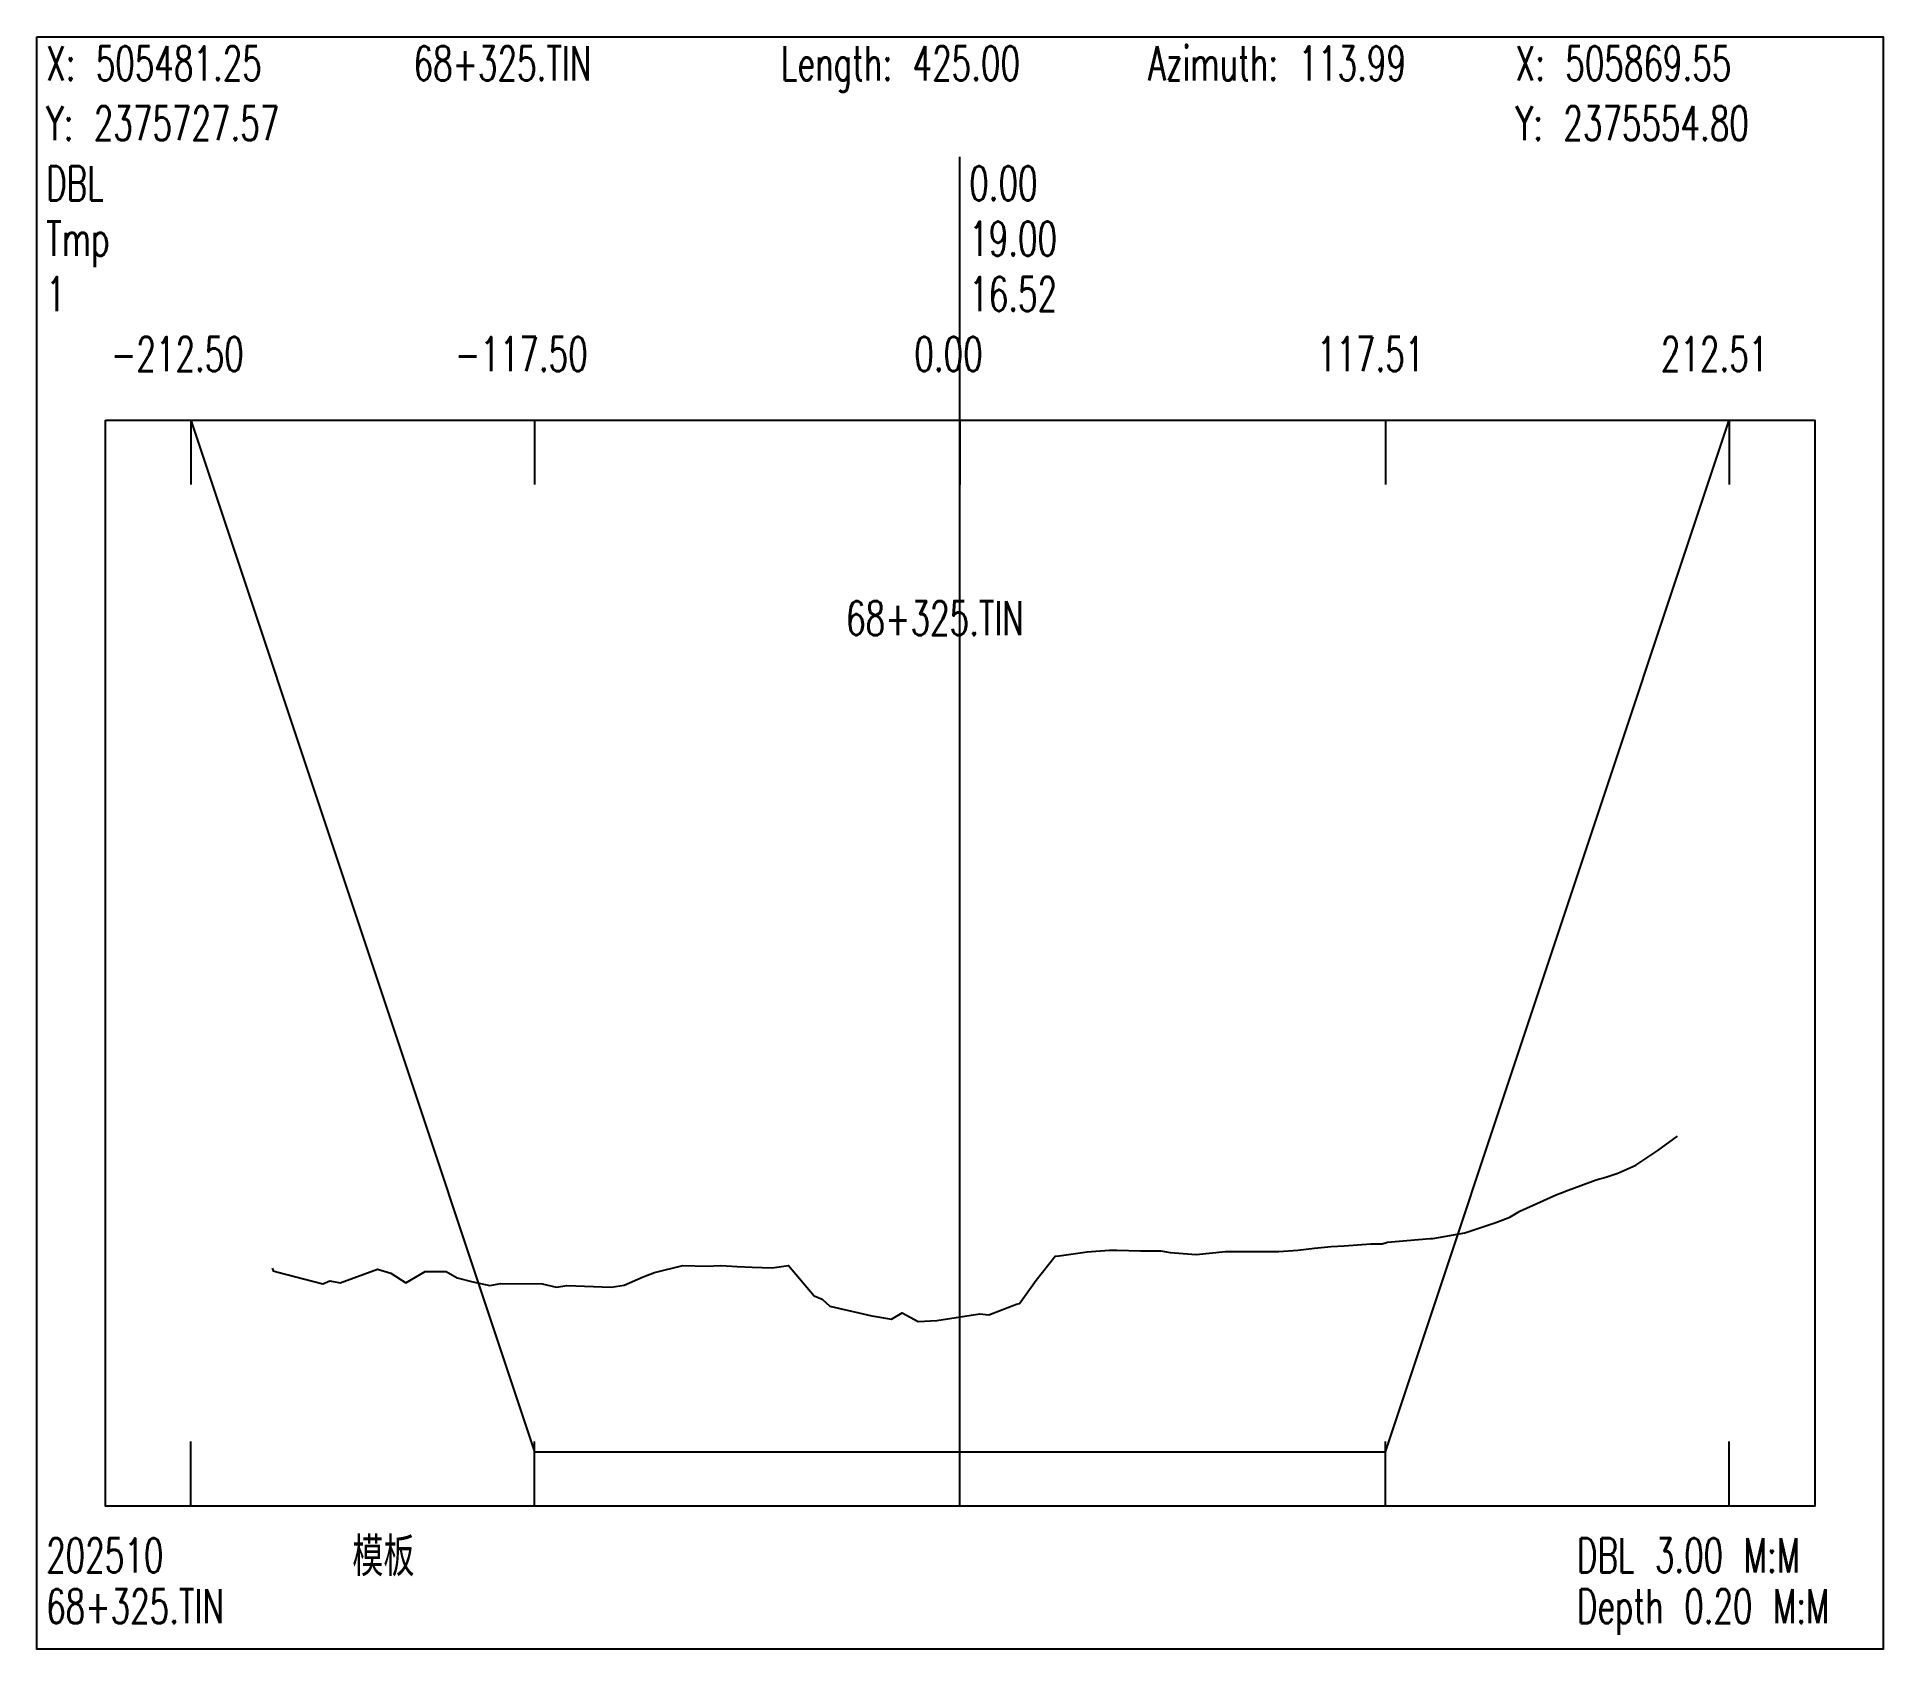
# Model space of a CAD drawing. Extents: x 1 to 171, y -4306 to 0.
# Drawn here: x 1 to 171, y -3563.4 to -3415 of the extents above; entities that cross this region are included whole.
import ezdxf

# ---------------------------------------------------------------- set-up
doc = ezdxf.new("R2010")
doc.units = 0
doc.header["$MEASUREMENT"] = 0
doc.layers.add('LABELS', color=7, linetype='Continuous')
doc.layers.add('XSECTION', color=7, linetype='Continuous')
doc.styles.get("Standard").update_dxf_attribs({"font": 'txt.shx'})

msp = doc.modelspace()

# ---------------------------------------------------------------- texts
at = {"layer": 'LABELS', "color": 0, "width": 0.666667}
for s, height, p in [('X: 505481.25', 3.1482, (1.85, -3418.96)), ('68+325.TIN', 3.148, (35.68, -3418.96)), ('Length: 425.00', 3.1482, (69.51, -3418.96)), ('Azimuth: 113.99', 3.1482, (103.34, -3418.96)), ('X: 505869.55', 3.1482, (137.17, -3418.96)), ('Y: 2375727.57', 3.1482, (1.85, -3424.48)), ('Y: 2375554.80', 3.1482, (137.17, -3424.48)), ('DBL', 3.148, (1.85, -3430.01)), ('0.00', 3.148, (86.85, -3430.01)), ('0.00', 3.148, (86.85, -3430.01)), ('Tmp', 3.148, (1.85, -3435.11)), ('19.00', 3.148, (86.85, -3435.11)), ('19.00', 3.148, (86.85, -3435.11)), ('-212.50', 3.148, (7.82, -3445.74)), ('-117.50', 3.148, (39.49, -3445.74)), ('0.00', 3.148, (81.8, -3445.74)), ('117.51', 3.148, (118.87, -3445.74)), ('212.51', 3.148, (150.54, -3445.74)), ('68+325.TIN', 3.148, (75.51, -3470.06)), ('模板', 3.148, (30.04, -3556.37)), ('DBL 3.00 M:M', 3.1482, (142.81, -3556.37)), ('68+325.TIN', 3.148, (1.85, -3561.05)), ('Depth 0.20 M:M', 3.1482, (142.81, -3561.05))]:
    msp.add_text(s, height=height, dxfattribs=at).set_placement(p)
at = {"layer": 'LABELS', "color": 1, "width": 0.666667}
for s, height, p in [('1', 3.15, (1.85, -3440.21)), ('16.52', 3.148, (86.85, -3440.21)), ('16.52', 3.148, (86.85, -3440.21)), ('202510', 3.148, (1.85, -3556.37))]:
    msp.add_text(s, height=height, dxfattribs=at).set_placement(p)

# ---------------------------------------------------------------- linework, layer by layer
at = {"layer": 'XSECTION', "color": 0, "linetype": 'Continuous'}
for points in [[(1, -3414.96), (171, -3414.96), (171, -3563.42), (1, -3563.42), (1, -3414.96)], [(86, -3550.25), (86, -3426.01)], [(86, -3550.25), (86, -3426.01)], [(7.3, -3450.25), (164.71, -3450.25), (164.71, -3550.25), (7.3, -3550.25), (7.3, -3450.25)], [(15.17, -3450.25), (15.17, -3456.18)], [(15.17, -3450.25), (46.83, -3545.25)], [(15.17, -3450.25), (46.83, -3545.25)], [(46.83, -3450.25), (46.83, -3456.18)], [(86, -3450.25), (86, -3456.18)], [(125.17, -3450.25), (125.17, -3456.18)], [(125.17, -3545.25), (156.84, -3450.25)], [(125.17, -3545.25), (156.84, -3450.25)], [(156.84, -3450.25), (156.84, -3456.18)], [(15.17, -3550.25), (15.17, -3544.31)], [(46.83, -3550.25), (46.83, -3544.31)], [(86, -3550.25), (86, -3544.31)], [(125.17, -3550.25), (125.17, -3544.31)], [(156.84, -3550.25), (156.84, -3544.31)], [(46.83, -3545.25), (86, -3545.25)], [(46.83, -3545.25), (46.83, -3545.25)], [(46.83, -3545.25), (86, -3545.25)], [(86, -3545.25), (125.17, -3545.25)], [(86, -3545.25), (125.17, -3545.25)], [(125.17, -3545.25), (125.17, -3545.25)]]:
    msp.add_lwpolyline(points, dxfattribs=at)
at = {"layer": 'XSECTION', "color": 1, "linetype": 'Continuous'}
msp.add_lwpolyline([(22.65, -3528.35), (22.76, -3528.6), (23.17, -3528.7), (27.33, -3529.8), (27.97, -3529.5), (28.92, -3529.7), (32.35, -3528.45), (33.6, -3528.8), (34.97, -3529.7), (36.74, -3528.65), (38.68, -3528.65), (39.71, -3529.25), (41.13, -3529.6), (42.7, -3529.95), (43.73, -3529.75), (47.53, -3529.8), (48.84, -3530.1), (49.79, -3529.95), (53.88, -3530.1), (55.08, -3529.9), (56.83, -3529.15), (57.86, -3528.75), (60.47, -3528.1), (62.71, -3528.15), (63.99, -3528.1), (65.49, -3528.2), (66.87, -3528.25), (68.7, -3528.3), (70.2, -3528.1), (72.58, -3530.9), (73.31, -3531.2), (74, -3531.85), (77.88, -3532.75), (79.7, -3533.05), (80.69, -3532.45), (82.15, -3533.25), (83.88, -3533.15), (87.83, -3532.55), (88.67, -3532.65), (91.2, -3531.65), (91.49, -3531.6), (93.02, -3529.45), (94.77, -3527.25), (95.12, -3527.2), (97.72, -3526.85), (99.75, -3526.7), (100.44, -3526.7), (102.61, -3526.75), (104.51, -3526.75), (105.36, -3526.9), (107.74, -3527.1), (110.46, -3526.8), (113.71, -3526.8), (115.35, -3526.8), (117.11, -3526.7), (118.65, -3526.5), (120.17, -3526.35), (121.37, -3526.3), (123.84, -3526.1), (124.88, -3526.1), (125.38, -3525.95), (129.31, -3525.6), (129.37, -3525.6), (129.54, -3525.6), (132.5, -3525.1), (135.34, -3524.15), (136.63, -3523.65), (137.54, -3523.1), (140.97, -3521.55), (141.29, -3521.45), (142, -3521.15), (144.57, -3520.2), (145.46, -3519.95), (146.59, -3519.6), (148.24, -3518.85), (150.27, -3517.5), (151.75, -3516.45), (152.07, -3516.2)], dxfattribs=at)

msp.set_redraw_order([(e.dxf.handle, doc.entitydb.next_handle()) for e in msp.query("TEXT MTEXT ATTDEF DIMENSION ARC_DIMENSION")])  # texts and dimensions are drawn at this point

doc.saveas('drawing.dxf')
